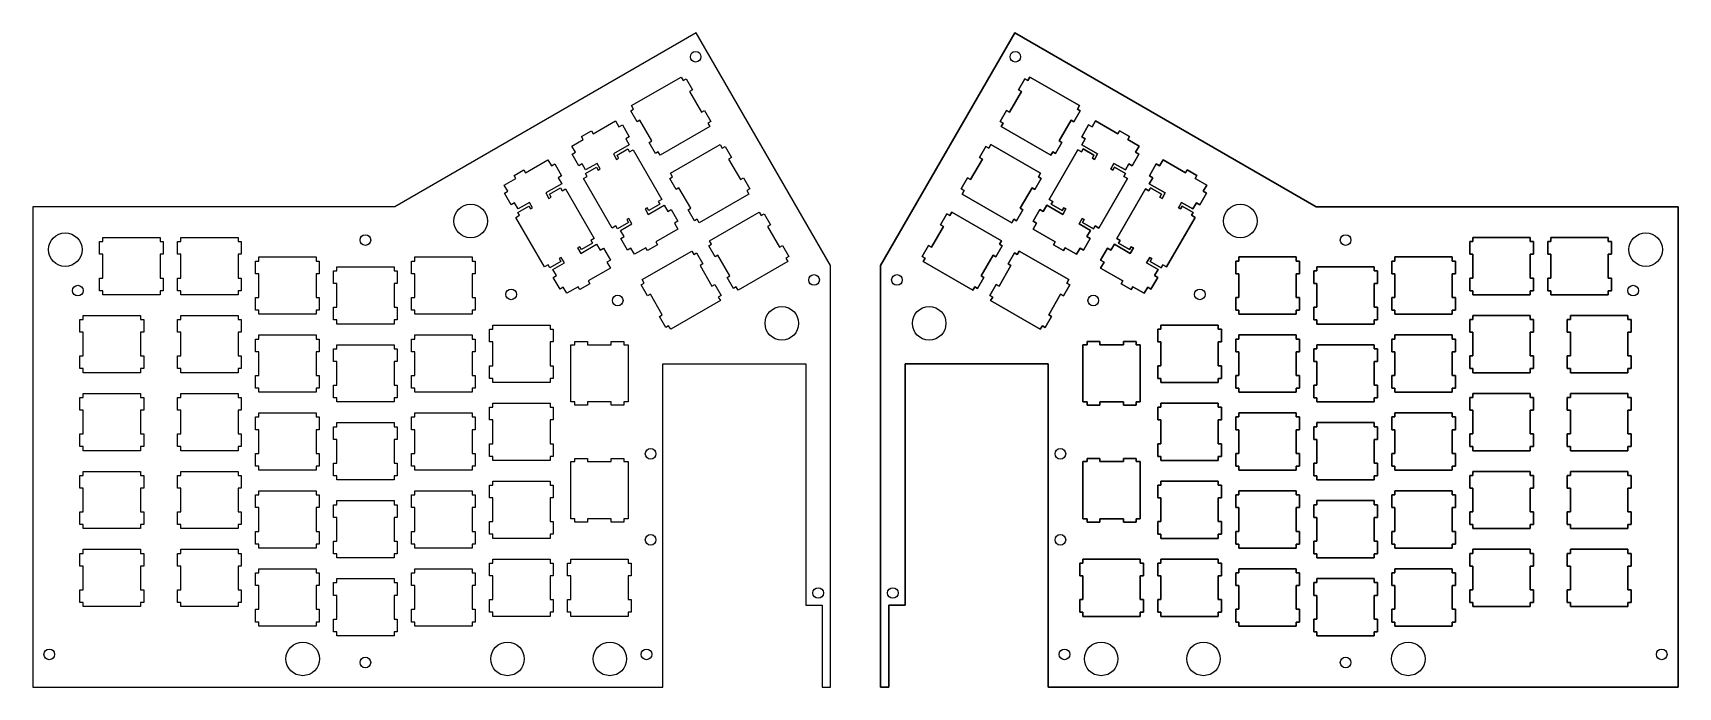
# Model space of a CAD drawing. Header units: millimetres. Extents: x -401 to 1, y -157 to 3.
import ezdxf

# ---------------------------------------------------------------- set-up
doc = ezdxf.new("R2010")
doc.units = ezdxf.units.MM
doc.layers.get('0').update_dxf_attribs({"linetype": 'CONTINUOUS'})

msp = doc.modelspace()

# ---------------------------------------------------------------- linework, layer by layer
for points in [[(-247.03, -77.9065), (-212.1328, -77.9065), (-212.1328, -136.896), (-208.1328, -136.896), (-208.1328, -156.896), (-206.1328, -156.896), (-206.1328, -53.8551), (-238.9409, 2.97), (-312.5021, -39.5012), (-400.9058, -39.5012), (-400.9058, -156.896), (-247.03, -156.896)], [(-191.8672, -156.896), (-191.8672, -136.896), (-187.8672, -136.896), (-187.8672, -77.9065), (-152.97, -77.9065), (-152.97, -156.896), (0.9058, -156.896), (0.9058, -39.5012), (-87.4979, -39.5012), (-161.0591, 2.97), (-193.8672, -53.8551), (-193.8672, -156.896)], [(-152.97, -77.9065), (-187.8672, -77.9065), (-187.8672, -136.896), (-191.8672, -136.896), (-191.8672, -156.896), (-193.8672, -156.896), (-193.8672, -53.8551), (-161.0591, 2.97), (-87.4979, -39.5012), (0.9058, -39.5012), (0.9058, -156.896), (-152.97, -156.896)], [(-254.686, -14.8112), (-242.562, -7.8107), (-242.062, -8.6775), (-241.37, -8.2779), (-239.819, -10.9609), (-240.511, -11.3619), (-237.612, -16.3849), (-236.919, -15.9839), (-235.37, -18.6697), (-236.062, -19.0693), (-235.561, -19.9361), (-247.687, -26.9351), (-248.187, -26.0697), (-248.88, -26.4694), (-250.429, -23.7849), (-249.736, -23.3839), (-252.637, -18.361), (-253.33, -18.762), (-254.88, -16.0776), (-254.187, -15.6779)], [(-157.438, -7.8107), (-145.314, -14.8112), (-145.813, -15.6779), (-145.12, -16.0776), (-146.67, -18.762), (-147.363, -18.361), (-150.264, -23.3839), (-149.571, -23.7849), (-151.12, -26.4694), (-151.813, -26.0697), (-152.313, -26.9351), (-164.439, -19.9361), (-163.938, -19.0693), (-164.63, -18.6697), (-163.081, -15.9839), (-162.388, -16.3849), (-159.489, -11.3619), (-160.181, -10.9609), (-158.63, -8.2779), (-157.938, -8.6775)], [(-145.314, -14.8112), (-157.438, -7.8107), (-157.938, -8.6775), (-158.63, -8.2779), (-160.181, -10.9609), (-159.489, -11.3619), (-162.388, -16.3849), (-163.081, -15.9839), (-164.63, -18.6697), (-163.938, -19.0693), (-164.439, -19.9361), (-152.313, -26.9351), (-151.813, -26.0697), (-151.12, -26.4694), (-149.571, -23.7849), (-150.264, -23.3839), (-147.363, -18.361), (-146.67, -18.762), (-145.12, -16.0776), (-145.813, -15.6779)], [(-264.063, -21.6683), (-258.634, -18.5333), (-257.771, -20.027), (-256.923, -19.5378), (-255.273, -22.3959), (-256.122, -22.8851), (-255.259, -24.3789), (-259.13, -26.614), (-258.367, -27.9356), (-257.847, -27.6365), (-258.248, -26.942), (-255.564, -25.3917), (-255.164, -26.0849), (-254.297, -25.586), (-247.297, -37.7102), (-248.164, -38.209), (-247.764, -38.9019), (-250.447, -40.4523), (-250.848, -39.7591), (-251.368, -40.0597), (-250.604, -41.3798), (-246.733, -39.146), (-245.872, -40.6382), (-245.023, -40.1479), (-243.372, -43.0057), (-244.221, -43.4964), (-243.359, -44.9901), (-248.788, -48.1252), (-248.376, -48.8403), (-250.801, -50.2405), (-251.213, -49.5254), (-254.011, -51.1404), (-254.873, -49.6464), (-255.671, -50.1068), (-257.321, -47.2489), (-256.524, -46.7886), (-257.385, -45.2949), (-254.588, -43.6809), (-255.352, -42.3594), (-255.871, -42.66), (-255.47, -43.3532), (-258.156, -44.9019), (-258.556, -44.2087), (-259.422, -44.7089), (-266.421, -32.5851), (-265.556, -32.0849), (-265.955, -31.3931), (-263.271, -29.8428), (-262.87, -30.536), (-262.35, -30.2355), (-263.114, -28.914), (-265.91, -30.5291), (-266.774, -29.0353), (-267.57, -29.4955), (-269.22, -26.6375), (-268.423, -26.1772), (-269.286, -24.6834), (-266.489, -23.0684), (-266.902, -22.3545), (-264.477, -20.9544)], [(-141.366, -18.5333), (-135.937, -21.6683), (-135.523, -20.9544), (-133.098, -22.3545), (-133.511, -23.0684), (-130.714, -24.6834), (-131.577, -26.1772), (-130.78, -26.6375), (-132.43, -29.4955), (-133.226, -29.0353), (-134.09, -30.5291), (-136.886, -28.914), (-137.65, -30.2355), (-137.13, -30.536), (-136.729, -29.8428), (-134.045, -31.3931), (-134.444, -32.0849), (-133.579, -32.5851), (-140.578, -44.7089), (-141.444, -44.2087), (-141.844, -44.9019), (-144.53, -43.3532), (-144.129, -42.66), (-144.648, -42.3594), (-145.412, -43.6809), (-142.615, -45.2949), (-143.476, -46.7886), (-142.679, -47.2489), (-144.329, -50.1068), (-145.127, -49.6464), (-145.989, -51.1404), (-148.787, -49.5254), (-149.199, -50.2405), (-151.624, -48.8403), (-151.212, -48.1252), (-156.641, -44.9901), (-155.779, -43.4964), (-156.628, -43.0057), (-154.977, -40.1479), (-154.128, -40.6382), (-153.267, -39.146), (-149.396, -41.3798), (-148.632, -40.0597), (-149.152, -39.7591), (-149.553, -40.4523), (-152.236, -38.9019), (-151.836, -38.209), (-152.703, -37.7102), (-145.703, -25.586), (-144.836, -26.0849), (-144.436, -25.3917), (-141.752, -26.942), (-142.153, -27.6365), (-141.633, -27.9356), (-140.87, -26.614), (-144.741, -24.3789), (-143.878, -22.8851), (-144.727, -22.3959), (-143.077, -19.5378), (-142.229, -20.027)], [(-135.937, -21.6683), (-141.366, -18.5333), (-142.229, -20.027), (-143.077, -19.5378), (-144.727, -22.3959), (-143.878, -22.8851), (-144.741, -24.3789), (-140.87, -26.614), (-141.633, -27.9356), (-142.153, -27.6365), (-141.752, -26.942), (-144.436, -25.3917), (-144.836, -26.0849), (-145.703, -25.586), (-152.703, -37.7102), (-151.836, -38.209), (-152.236, -38.9019), (-149.553, -40.4523), (-149.152, -39.7591), (-148.632, -40.0597), (-149.396, -41.3798), (-153.267, -39.146), (-154.128, -40.6382), (-154.977, -40.1479), (-156.628, -43.0057), (-155.779, -43.4964), (-156.641, -44.9901), (-151.212, -48.1252), (-151.624, -48.8403), (-149.199, -50.2405), (-148.787, -49.5254), (-145.989, -51.1404), (-145.127, -49.6464), (-144.329, -50.1068), (-142.679, -47.2489), (-143.476, -46.7886), (-142.615, -45.2949), (-145.412, -43.6809), (-144.648, -42.3594), (-144.129, -42.66), (-144.53, -43.3532), (-141.844, -44.9019), (-141.444, -44.2087), (-140.578, -44.7089), (-133.579, -32.5851), (-134.444, -32.0849), (-134.045, -31.3931), (-136.729, -29.8428), (-137.13, -30.536), (-137.65, -30.2355), (-136.886, -28.914), (-134.09, -30.5291), (-133.226, -29.0353), (-132.43, -29.4955), (-130.78, -26.6375), (-131.577, -26.1772), (-130.714, -24.6834), (-133.511, -23.0684), (-133.098, -22.3545), (-135.523, -20.9544)], [(-280.561, -31.1933), (-275.132, -28.0583), (-274.269, -29.552), (-273.42, -29.0628), (-271.771, -31.9209), (-272.62, -32.4101), (-271.757, -33.9039), (-275.628, -36.1389), (-274.864, -37.4608), (-274.345, -37.1602), (-274.746, -36.467), (-272.06, -34.9167), (-271.661, -35.6097), (-270.795, -35.111), (-263.795, -47.2352), (-264.66, -47.734), (-264.261, -48.4269), (-266.945, -49.9773), (-267.346, -49.2841), (-267.865, -49.5847), (-267.102, -50.9048), (-263.231, -48.671), (-262.37, -50.1632), (-261.521, -49.6729), (-259.87, -52.5307), (-260.719, -53.0214), (-259.856, -54.5151), (-265.287, -57.6502), (-264.875, -58.3653), (-267.299, -59.7655), (-267.711, -59.0504), (-270.508, -60.6654), (-271.371, -59.1714), (-272.168, -59.6318), (-273.817, -56.7739), (-273.022, -56.3136), (-273.885, -54.8199), (-271.086, -53.2059), (-271.849, -51.8844), (-272.369, -52.185), (-271.968, -52.8782), (-274.653, -54.4269), (-275.053, -53.7337), (-275.92, -54.2339), (-282.919, -42.11), (-282.054, -41.6098), (-282.453, -40.918), (-279.769, -39.3679), (-279.368, -40.0611), (-278.848, -39.7605), (-279.612, -38.439), (-282.408, -40.054), (-283.272, -38.5604), (-284.067, -39.0204), (-285.718, -36.1625), (-284.921, -35.7022), (-285.784, -34.2084), (-282.987, -32.5934), (-283.399, -31.8795), (-280.975, -30.4794)], [(-245.161, -31.309), (-233.037, -24.3086), (-232.537, -25.174), (-231.845, -24.7744), (-230.294, -27.4588), (-230.986, -27.8598), (-228.087, -32.8827), (-227.394, -32.4817), (-225.845, -35.1675), (-226.537, -35.5671), (-226.036, -36.4338), (-238.162, -43.4329), (-238.662, -42.5676), (-239.355, -42.9673), (-240.904, -40.283), (-240.211, -39.8819), (-243.112, -34.8589), (-243.805, -35.2599), (-245.355, -32.5741), (-244.662, -32.1744)], [(-166.963, -24.3086), (-154.839, -31.309), (-155.338, -32.1744), (-154.645, -32.5741), (-156.195, -35.2599), (-156.888, -34.8589), (-159.789, -39.8819), (-159.096, -40.283), (-160.645, -42.9673), (-161.338, -42.5676), (-161.838, -43.4329), (-173.964, -36.4338), (-173.463, -35.5671), (-174.155, -35.1675), (-172.606, -32.4817), (-171.913, -32.8827), (-169.014, -27.8598), (-169.706, -27.4588), (-168.155, -24.7744), (-167.463, -25.174)], [(-154.839, -31.309), (-166.963, -24.3086), (-167.463, -25.174), (-168.155, -24.7744), (-169.706, -27.4588), (-169.014, -27.8598), (-171.913, -32.8827), (-172.606, -32.4817), (-174.155, -35.1675), (-173.463, -35.5671), (-173.964, -36.4338), (-161.838, -43.4329), (-161.338, -42.5676), (-160.645, -42.9673), (-159.096, -40.283), (-159.789, -39.8819), (-156.888, -34.8589), (-156.195, -35.2599), (-154.645, -32.5741), (-155.338, -32.1744)], [(-124.868, -28.0583), (-119.439, -31.1933), (-119.025, -30.4794), (-116.601, -31.8795), (-117.013, -32.5934), (-114.216, -34.2084), (-115.079, -35.7022), (-114.282, -36.1625), (-115.933, -39.0204), (-116.728, -38.5604), (-117.592, -40.054), (-120.388, -38.439), (-121.152, -39.7605), (-120.632, -40.0611), (-120.231, -39.3679), (-117.547, -40.918), (-117.946, -41.6098), (-117.081, -42.11), (-124.08, -54.2339), (-124.947, -53.7337), (-125.347, -54.4269), (-128.032, -52.8782), (-127.631, -52.185), (-128.151, -51.8844), (-128.914, -53.2059), (-126.115, -54.8199), (-126.978, -56.3136), (-126.183, -56.7739), (-127.832, -59.6318), (-128.629, -59.1714), (-129.492, -60.6654), (-132.289, -59.0504), (-132.701, -59.7655), (-135.125, -58.3653), (-134.713, -57.6502), (-140.144, -54.5151), (-139.281, -53.0214), (-140.13, -52.5307), (-138.479, -49.6729), (-137.63, -50.1632), (-136.769, -48.671), (-132.898, -50.9048), (-132.135, -49.5847), (-132.654, -49.2841), (-133.055, -49.9773), (-135.739, -48.4269), (-135.34, -47.734), (-136.205, -47.2352), (-129.205, -35.111), (-128.339, -35.6097), (-127.94, -34.9167), (-125.254, -36.467), (-125.655, -37.1602), (-125.136, -37.4608), (-124.372, -36.1389), (-128.243, -33.9039), (-127.38, -32.4101), (-128.229, -31.9209), (-126.58, -29.0628), (-125.731, -29.552)], [(-119.439, -31.1933), (-124.868, -28.0583), (-125.731, -29.552), (-126.58, -29.0628), (-128.229, -31.9209), (-127.38, -32.4101), (-128.243, -33.9039), (-124.372, -36.1389), (-125.136, -37.4608), (-125.655, -37.1602), (-125.254, -36.467), (-127.94, -34.9167), (-128.339, -35.6097), (-129.205, -35.111), (-136.205, -47.2352), (-135.34, -47.734), (-135.739, -48.4269), (-133.055, -49.9773), (-132.654, -49.2841), (-132.135, -49.5847), (-132.898, -50.9048), (-136.769, -48.671), (-137.63, -50.1632), (-138.479, -49.6729), (-140.13, -52.5307), (-139.281, -53.0214), (-140.144, -54.5151), (-134.713, -57.6502), (-135.125, -58.3653), (-132.701, -59.7655), (-132.289, -59.0504), (-129.492, -60.6654), (-128.629, -59.1714), (-127.832, -59.6318), (-126.183, -56.7739), (-126.978, -56.3136), (-126.115, -54.8199), (-128.914, -53.2059), (-128.151, -51.8844), (-127.631, -52.185), (-128.032, -52.8782), (-125.347, -54.4269), (-124.947, -53.7337), (-124.08, -54.2339), (-117.081, -42.11), (-117.946, -41.6098), (-117.547, -40.918), (-120.231, -39.3679), (-120.632, -40.0611), (-121.152, -39.7605), (-120.388, -38.439), (-117.592, -40.054), (-116.728, -38.5604), (-115.933, -39.0204), (-114.282, -36.1625), (-115.079, -35.7022), (-114.216, -34.2084), (-117.013, -32.5934), (-116.601, -31.8795), (-119.025, -30.4794)], [(-235.636, -47.807), (-223.512, -40.8065), (-223.012, -41.6719), (-222.32, -41.2722), (-220.769, -43.9579), (-221.461, -44.3576), (-218.562, -49.3808), (-217.869, -48.9811), (-216.32, -51.6654), (-217.012, -52.0651), (-216.511, -52.9318), (-228.637, -59.9309), (-229.137, -59.0656), (-229.83, -59.4653), (-231.379, -56.7806), (-230.686, -56.3809), (-233.587, -51.3567), (-234.28, -51.7578), (-235.83, -49.0721), (-235.137, -48.6724)], [(-176.488, -40.8065), (-164.364, -47.807), (-164.863, -48.6724), (-164.17, -49.0721), (-165.72, -51.7578), (-166.413, -51.3567), (-169.314, -56.3809), (-168.621, -56.7806), (-170.17, -59.4653), (-170.863, -59.0656), (-171.363, -59.9309), (-183.489, -52.9318), (-182.988, -52.0651), (-183.68, -51.6654), (-182.131, -48.9811), (-181.438, -49.3808), (-178.539, -44.3576), (-179.231, -43.9579), (-177.68, -41.2722), (-176.988, -41.6719)], [(-164.364, -47.807), (-176.488, -40.8065), (-176.988, -41.6719), (-177.68, -41.2722), (-179.231, -43.9579), (-178.539, -44.3576), (-181.438, -49.3808), (-182.131, -48.9811), (-183.68, -51.6654), (-182.988, -52.0651), (-183.489, -52.9318), (-171.363, -59.9309), (-170.863, -59.0656), (-170.17, -59.4653), (-168.621, -56.7806), (-169.314, -56.3809), (-166.413, -51.3567), (-165.72, -51.7578), (-164.17, -49.0721), (-164.863, -48.6724)], [(-383.8563, -48.0261), (-383.8563, -47.027), (-369.8554, -47.027), (-369.8554, -48.0261), (-369.0562, -48.0261), (-369.0562, -51.1267), (-369.8554, -51.1267), (-369.8554, -56.9267), (-369.0562, -56.9267), (-369.0562, -60.0258), (-369.8554, -60.0258), (-369.8554, -61.0263), (-383.8563, -61.0263), (-383.8563, -60.0258), (-384.6569, -60.0258), (-384.6569, -56.9267), (-383.8563, -56.9267), (-383.8563, -51.1267), (-384.6569, -51.1267), (-384.6569, -48.0261)], [(-364.8063, -48.0261), (-364.8063, -47.027), (-350.8069, -47.027), (-350.8069, -48.0261), (-350.0061, -48.0261), (-350.0061, -51.1267), (-350.8069, -51.1267), (-350.8069, -56.9267), (-350.0061, -56.9267), (-350.0061, -60.0258), (-350.8069, -60.0258), (-350.8069, -61.0263), (-364.8063, -61.0263), (-364.8063, -60.0258), (-365.6055, -60.0258), (-365.6055, -56.9267), (-364.8063, -56.9267), (-364.8063, -51.1267), (-365.6055, -51.1267), (-365.6055, -48.0261)], [(-35.1937, -47.027), (-35.1937, -48.0261), (-34.3945, -48.0261), (-34.3945, -51.1267), (-35.1937, -51.1267), (-35.1937, -56.9267), (-34.3945, -56.9267), (-34.3945, -60.0258), (-35.1937, -60.0258), (-35.1937, -61.0263), (-49.1931, -61.0263), (-49.1931, -60.0258), (-49.9939, -60.0258), (-49.9939, -56.9267), (-49.1931, -56.9267), (-49.1931, -51.1267), (-49.9939, -51.1267), (-49.9939, -48.0261), (-49.1931, -48.0261), (-49.1931, -47.027)], [(-35.1937, -48.0261), (-35.1937, -47.027), (-49.1931, -47.027), (-49.1931, -48.0261), (-49.9939, -48.0261), (-49.9939, -51.1267), (-49.1931, -51.1267), (-49.1931, -56.9267), (-49.9939, -56.9267), (-49.9939, -60.0258), (-49.1931, -60.0258), (-49.1931, -61.0263), (-35.1937, -61.0263), (-35.1937, -60.0258), (-34.3945, -60.0258), (-34.3945, -56.9267), (-35.1937, -56.9267), (-35.1937, -51.1267), (-34.3945, -51.1267), (-34.3945, -48.0261)], [(-16.1437, -47.027), (-16.1437, -48.0261), (-15.3431, -48.0261), (-15.3431, -51.1267), (-16.1437, -51.1267), (-16.1437, -56.9267), (-15.3431, -56.9267), (-15.3431, -60.0258), (-16.1437, -60.0258), (-16.1437, -61.0263), (-30.1446, -61.0263), (-30.1446, -60.0258), (-30.9438, -60.0258), (-30.9438, -56.9267), (-30.1446, -56.9267), (-30.1446, -51.1267), (-30.9438, -51.1267), (-30.9438, -48.0261), (-30.1446, -48.0261), (-30.1446, -47.027)], [(-16.1437, -48.0261), (-16.1437, -47.027), (-30.1446, -47.027), (-30.1446, -48.0261), (-30.9438, -48.0261), (-30.9438, -51.1267), (-30.1446, -51.1267), (-30.1446, -56.9267), (-30.9438, -56.9267), (-30.9438, -60.0258), (-30.1446, -60.0258), (-30.1446, -61.0263), (-16.1437, -61.0263), (-16.1437, -60.0258), (-15.3431, -60.0258), (-15.3431, -56.9267), (-16.1437, -56.9267), (-16.1437, -51.1267), (-15.3431, -51.1267), (-15.3431, -48.0261)], [(-345.7548, -52.7886), (-345.7548, -51.7881), (-331.7555, -51.7881), (-331.7555, -52.7886), (-330.9561, -52.7886), (-330.9561, -55.8878), (-331.7555, -55.8878), (-331.7555, -61.6878), (-330.9561, -61.6878), (-330.9561, -64.7883), (-331.7555, -64.7883), (-331.7555, -65.7888), (-345.7548, -65.7888), (-345.7548, -64.7883), (-346.5556, -64.7883), (-346.5556, -61.6878), (-345.7548, -61.6878), (-345.7548, -55.8878), (-346.5556, -55.8878), (-346.5556, -52.7886)], [(-307.6548, -52.7886), (-307.6548, -51.7881), (-293.655, -51.7881), (-293.655, -52.7886), (-292.856, -52.7886), (-292.856, -55.8878), (-293.655, -55.8878), (-293.655, -61.6878), (-292.856, -61.6878), (-292.856, -64.7883), (-293.655, -64.7883), (-293.655, -65.7888), (-307.6548, -65.7888), (-307.6548, -64.7883), (-308.4556, -64.7883), (-308.4556, -61.6878), (-307.6548, -61.6878), (-307.6548, -55.8878), (-308.4556, -55.8878), (-308.4556, -52.7886)], [(-252.135, -57.332), (-240.01, -50.3315), (-239.509, -51.1969), (-238.817, -50.7972), (-237.266, -53.4829), (-237.959, -53.8826), (-235.06, -58.9058), (-234.367, -58.5061), (-232.816, -61.1904), (-233.51, -61.5901), (-233.009, -62.4568), (-245.135, -69.4559), (-245.635, -68.5906), (-246.327, -68.9903), (-247.877, -66.3056), (-247.184, -65.9059), (-250.085, -60.8817), (-250.776, -61.2828), (-252.327, -58.5971), (-251.635, -58.1974)], [(-159.99, -50.3315), (-147.865, -57.332), (-148.365, -58.1974), (-147.673, -58.5971), (-149.224, -61.2828), (-149.915, -60.8817), (-152.816, -65.9059), (-152.123, -66.3056), (-153.673, -68.9903), (-154.365, -68.5906), (-154.865, -69.4559), (-166.991, -62.4568), (-166.49, -61.5901), (-167.184, -61.1904), (-165.633, -58.5061), (-164.94, -58.9058), (-162.041, -53.8826), (-162.734, -53.4829), (-161.183, -50.7972), (-160.491, -51.1969)], [(-147.865, -57.332), (-159.99, -50.3315), (-160.491, -51.1969), (-161.183, -50.7972), (-162.734, -53.4829), (-162.041, -53.8826), (-164.94, -58.9058), (-165.633, -58.5061), (-167.184, -61.1904), (-166.49, -61.5901), (-166.991, -62.4568), (-154.865, -69.4559), (-154.365, -68.5906), (-153.673, -68.9903), (-152.123, -66.3056), (-152.816, -65.9059), (-149.915, -60.8817), (-149.224, -61.2828), (-147.673, -58.5971), (-148.365, -58.1974)], [(-92.3452, -51.7881), (-92.3452, -52.7886), (-91.5444, -52.7886), (-91.5444, -55.8878), (-92.3452, -55.8878), (-92.3452, -61.6878), (-91.5444, -61.6878), (-91.5444, -64.7883), (-92.3452, -64.7883), (-92.3452, -65.7888), (-106.345, -65.7888), (-106.345, -64.7883), (-107.144, -64.7883), (-107.144, -61.6878), (-106.345, -61.6878), (-106.345, -55.8878), (-107.144, -55.8878), (-107.144, -52.7886), (-106.345, -52.7886), (-106.345, -51.7881)], [(-92.3452, -52.7886), (-92.3452, -51.7881), (-106.345, -51.7881), (-106.345, -52.7886), (-107.144, -52.7886), (-107.144, -55.8878), (-106.345, -55.8878), (-106.345, -61.6878), (-107.144, -61.6878), (-107.144, -64.7883), (-106.345, -64.7883), (-106.345, -65.7888), (-92.3452, -65.7888), (-92.3452, -64.7883), (-91.5444, -64.7883), (-91.5444, -61.6878), (-92.3452, -61.6878), (-92.3452, -55.8878), (-91.5444, -55.8878), (-91.5444, -52.7886)], [(-54.2452, -51.7881), (-54.2452, -52.7886), (-53.4444, -52.7886), (-53.4444, -55.8878), (-54.2452, -55.8878), (-54.2452, -61.6878), (-53.4444, -61.6878), (-53.4444, -64.7883), (-54.2452, -64.7883), (-54.2452, -65.7888), (-68.2445, -65.7888), (-68.2445, -64.7883), (-69.0439, -64.7883), (-69.0439, -61.6878), (-68.2445, -61.6878), (-68.2445, -55.8878), (-69.0439, -55.8878), (-69.0439, -52.7886), (-68.2445, -52.7886), (-68.2445, -51.7881)], [(-54.2452, -52.7886), (-54.2452, -51.7881), (-68.2445, -51.7881), (-68.2445, -52.7886), (-69.0439, -52.7886), (-69.0439, -55.8878), (-68.2445, -55.8878), (-68.2445, -61.6878), (-69.0439, -61.6878), (-69.0439, -64.7883), (-68.2445, -64.7883), (-68.2445, -65.7888), (-54.2452, -65.7888), (-54.2452, -64.7883), (-53.4444, -64.7883), (-53.4444, -61.6878), (-54.2452, -61.6878), (-54.2452, -55.8878), (-53.4444, -55.8878), (-53.4444, -52.7886)], [(-326.7048, -55.1699), (-326.7048, -54.1694), (-312.7055, -54.1694), (-312.7055, -55.1699), (-311.9061, -55.1699), (-311.9061, -58.269), (-312.7055, -58.269), (-312.7055, -64.0704), (-311.9061, -64.0704), (-311.9061, -67.1696), (-312.7055, -67.1696), (-312.7055, -68.1687), (-326.7048, -68.1687), (-326.7048, -67.1696), (-327.5056, -67.1696), (-327.5056, -64.0704), (-326.7048, -64.0704), (-326.7048, -58.269), (-327.5056, -58.269), (-327.5056, -55.1699)], [(-73.2952, -54.1694), (-73.2952, -55.1699), (-72.4944, -55.1699), (-72.4944, -58.269), (-73.2952, -58.269), (-73.2952, -64.0704), (-72.4944, -64.0704), (-72.4944, -67.1696), (-73.2952, -67.1696), (-73.2952, -68.1687), (-87.2945, -68.1687), (-87.2945, -67.1696), (-88.0939, -67.1696), (-88.0939, -64.0704), (-87.2945, -64.0704), (-87.2945, -58.269), (-88.0939, -58.269), (-88.0939, -55.1699), (-87.2945, -55.1699), (-87.2945, -54.1694)], [(-73.2952, -55.1699), (-73.2952, -54.1694), (-87.2945, -54.1694), (-87.2945, -55.1699), (-88.0939, -55.1699), (-88.0939, -58.269), (-87.2945, -58.269), (-87.2945, -64.0704), (-88.0939, -64.0704), (-88.0939, -67.1696), (-87.2945, -67.1696), (-87.2945, -68.1687), (-73.2952, -68.1687), (-73.2952, -67.1696), (-72.4944, -67.1696), (-72.4944, -64.0704), (-73.2952, -64.0704), (-73.2952, -58.269), (-72.4944, -58.269), (-72.4944, -55.1699)], [(-388.6202, -67.0761), (-388.6202, -66.077), (-374.6179, -66.077), (-374.6179, -67.0761), (-373.8187, -67.0761), (-373.8187, -70.1767), (-374.6179, -70.1767), (-374.6179, -75.9767), (-373.8187, -75.9767), (-373.8187, -79.0758), (-374.6179, -79.0758), (-374.6179, -80.0763), (-388.6202, -80.0763), (-388.6202, -79.0758), (-389.418, -79.0758), (-389.418, -75.9767), (-388.6202, -75.9767), (-388.6202, -70.1767), (-389.418, -70.1767), (-389.418, -67.0761)], [(-364.8049, -67.0761), (-364.8049, -66.077), (-350.8055, -66.077), (-350.8055, -67.0761), (-350.0061, -67.0761), (-350.0061, -70.1767), (-350.8055, -70.1767), (-350.8055, -75.9767), (-350.0061, -75.9767), (-350.0061, -79.0758), (-350.8055, -79.0758), (-350.8055, -80.0763), (-364.8049, -80.0763), (-364.8049, -79.0758), (-365.6055, -79.0758), (-365.6055, -75.9767), (-364.8049, -75.9767), (-364.8049, -70.1767), (-365.6055, -70.1767), (-365.6055, -67.0761)], [(-35.1951, -66.077), (-35.1951, -67.0761), (-34.3945, -67.0761), (-34.3945, -70.1767), (-35.1951, -70.1767), (-35.1951, -75.9767), (-34.3945, -75.9767), (-34.3945, -79.0758), (-35.1951, -79.0758), (-35.1951, -80.0763), (-49.1945, -80.0763), (-49.1945, -79.0758), (-49.9939, -79.0758), (-49.9939, -75.9767), (-49.1945, -75.9767), (-49.1945, -70.1767), (-49.9939, -70.1767), (-49.9939, -67.0761), (-49.1945, -67.0761), (-49.1945, -66.077)], [(-35.1951, -67.0761), (-35.1951, -66.077), (-49.1945, -66.077), (-49.1945, -67.0761), (-49.9939, -67.0761), (-49.9939, -70.1767), (-49.1945, -70.1767), (-49.1945, -75.9767), (-49.9939, -75.9767), (-49.9939, -79.0758), (-49.1945, -79.0758), (-49.1945, -80.0763), (-35.1951, -80.0763), (-35.1951, -79.0758), (-34.3945, -79.0758), (-34.3945, -75.9767), (-35.1951, -75.9767), (-35.1951, -70.1767), (-34.3945, -70.1767), (-34.3945, -67.0761)], [(-11.3798, -66.077), (-11.3798, -67.0761), (-10.582, -67.0761), (-10.582, -70.1767), (-11.3798, -70.1767), (-11.3798, -75.9767), (-10.582, -75.9767), (-10.582, -79.0758), (-11.3798, -79.0758), (-11.3798, -80.0763), (-25.3821, -80.0763), (-25.3821, -79.0758), (-26.1813, -79.0758), (-26.1813, -75.9767), (-25.3821, -75.9767), (-25.3821, -70.1767), (-26.1813, -70.1767), (-26.1813, -67.0761), (-25.3821, -67.0761), (-25.3821, -66.077)], [(-11.3798, -67.0761), (-11.3798, -66.077), (-25.3821, -66.077), (-25.3821, -67.0761), (-26.1813, -67.0761), (-26.1813, -70.1767), (-25.3821, -70.1767), (-25.3821, -75.9767), (-26.1813, -75.9767), (-26.1813, -79.0758), (-25.3821, -79.0758), (-25.3821, -80.0763), (-11.3798, -80.0763), (-11.3798, -79.0758), (-10.582, -79.0758), (-10.582, -75.9767), (-11.3798, -75.9767), (-11.3798, -70.1767), (-10.582, -70.1767), (-10.582, -67.0761)], [(-345.7548, -71.8386), (-345.7548, -70.8381), (-331.7555, -70.8381), (-331.7555, -71.8386), (-330.9561, -71.8386), (-330.9561, -74.9378), (-331.7555, -74.9378), (-331.7555, -80.7378), (-330.9561, -80.7378), (-330.9561, -83.8383), (-331.7555, -83.8383), (-331.7555, -84.8388), (-345.7548, -84.8388), (-345.7548, -83.8383), (-346.5556, -83.8383), (-346.5556, -80.7378), (-345.7548, -80.7378), (-345.7548, -74.9378), (-346.5556, -74.9378), (-346.5556, -71.8386)], [(-307.6548, -71.8386), (-307.6548, -70.8381), (-293.655, -70.8381), (-293.655, -71.8386), (-292.856, -71.8386), (-292.856, -74.9378), (-293.655, -74.9378), (-293.655, -80.7378), (-292.856, -80.7378), (-292.856, -83.8383), (-293.655, -83.8383), (-293.655, -84.8388), (-307.6548, -84.8388), (-307.6548, -83.8383), (-308.4556, -83.8383), (-308.4556, -80.7378), (-307.6548, -80.7378), (-307.6548, -74.9378), (-308.4556, -74.9378), (-308.4556, -71.8386)], [(-288.605, -69.4574), (-288.605, -68.4569), (-274.605, -68.4569), (-274.605, -69.4574), (-273.806, -69.4574), (-273.806, -72.5579), (-274.605, -72.5579), (-274.605, -78.3579), (-273.806, -78.3579), (-273.806, -81.4571), (-274.605, -81.4571), (-274.605, -82.4576), (-288.605, -82.4576), (-288.605, -81.4571), (-289.406, -81.4571), (-289.406, -78.3579), (-288.605, -78.3579), (-288.605, -72.5579), (-289.406, -72.5579), (-289.406, -69.4574)], [(-111.395, -68.4569), (-111.395, -69.4574), (-110.594, -69.4574), (-110.594, -72.5579), (-111.395, -72.5579), (-111.395, -78.3579), (-110.594, -78.3579), (-110.594, -81.4571), (-111.395, -81.4571), (-111.395, -82.4576), (-125.395, -82.4576), (-125.395, -81.4571), (-126.194, -81.4571), (-126.194, -78.3579), (-125.395, -78.3579), (-125.395, -72.5579), (-126.194, -72.5579), (-126.194, -69.4574), (-125.395, -69.4574), (-125.395, -68.4569)], [(-111.395, -69.4574), (-111.395, -68.4569), (-125.395, -68.4569), (-125.395, -69.4574), (-126.194, -69.4574), (-126.194, -72.5579), (-125.395, -72.5579), (-125.395, -78.3579), (-126.194, -78.3579), (-126.194, -81.4571), (-125.395, -81.4571), (-125.395, -82.4576), (-111.395, -82.4576), (-111.395, -81.4571), (-110.594, -81.4571), (-110.594, -78.3579), (-111.395, -78.3579), (-111.395, -72.5579), (-110.594, -72.5579), (-110.594, -69.4574)], [(-92.3452, -70.8381), (-92.3452, -71.8386), (-91.5444, -71.8386), (-91.5444, -74.9378), (-92.3452, -74.9378), (-92.3452, -80.7378), (-91.5444, -80.7378), (-91.5444, -83.8383), (-92.3452, -83.8383), (-92.3452, -84.8388), (-106.345, -84.8388), (-106.345, -83.8383), (-107.144, -83.8383), (-107.144, -80.7378), (-106.345, -80.7378), (-106.345, -74.9378), (-107.144, -74.9378), (-107.144, -71.8386), (-106.345, -71.8386), (-106.345, -70.8381)], [(-92.3452, -71.8386), (-92.3452, -70.8381), (-106.345, -70.8381), (-106.345, -71.8386), (-107.144, -71.8386), (-107.144, -74.9378), (-106.345, -74.9378), (-106.345, -80.7378), (-107.144, -80.7378), (-107.144, -83.8383), (-106.345, -83.8383), (-106.345, -84.8388), (-92.3452, -84.8388), (-92.3452, -83.8383), (-91.5444, -83.8383), (-91.5444, -80.7378), (-92.3452, -80.7378), (-92.3452, -74.9378), (-91.5444, -74.9378), (-91.5444, -71.8386)], [(-54.2452, -70.8381), (-54.2452, -71.8386), (-53.4444, -71.8386), (-53.4444, -74.9378), (-54.2452, -74.9378), (-54.2452, -80.7378), (-53.4444, -80.7378), (-53.4444, -83.8383), (-54.2452, -83.8383), (-54.2452, -84.8388), (-68.2445, -84.8388), (-68.2445, -83.8383), (-69.0439, -83.8383), (-69.0439, -80.7378), (-68.2445, -80.7378), (-68.2445, -74.9378), (-69.0439, -74.9378), (-69.0439, -71.8386), (-68.2445, -71.8386), (-68.2445, -70.8381)], [(-54.2452, -71.8386), (-54.2452, -70.8381), (-68.2445, -70.8381), (-68.2445, -71.8386), (-69.0439, -71.8386), (-69.0439, -74.9378), (-68.2445, -74.9378), (-68.2445, -80.7378), (-69.0439, -80.7378), (-69.0439, -83.8383), (-68.2445, -83.8383), (-68.2445, -84.8388), (-54.2452, -84.8388), (-54.2452, -83.8383), (-53.4444, -83.8383), (-53.4444, -80.7378), (-54.2452, -80.7378), (-54.2452, -74.9378), (-53.4444, -74.9378), (-53.4444, -71.8386)], [(-326.7048, -74.2199), (-326.7048, -73.2194), (-312.7055, -73.2194), (-312.7055, -74.2199), (-311.9061, -74.2199), (-311.9061, -77.319), (-312.7055, -77.319), (-312.7055, -83.119), (-311.9061, -83.119), (-311.9061, -86.2196), (-312.7055, -86.2196), (-312.7055, -87.2187), (-326.7048, -87.2187), (-326.7048, -86.2196), (-327.5056, -86.2196), (-327.5056, -83.119), (-326.7048, -83.119), (-326.7048, -77.319), (-327.5056, -77.319), (-327.5056, -74.2199)], [(-259.655, -73.2194), (-259.655, -72.42), (-256.556, -72.42), (-256.556, -73.2194), (-255.555, -73.2194), (-255.555, -87.2187), (-256.556, -87.2187), (-256.556, -88.0195), (-259.655, -88.0195), (-259.655, -87.2187), (-265.455, -87.2187), (-265.455, -88.0195), (-268.556, -88.0195), (-268.556, -87.2187), (-269.555, -87.2187), (-269.555, -73.2194), (-268.556, -73.2194), (-268.556, -72.42), (-265.455, -72.42), (-265.455, -73.2194)], [(-140.345, -72.42), (-140.345, -73.2194), (-134.545, -73.2194), (-134.545, -72.42), (-131.444, -72.42), (-131.444, -73.2194), (-130.445, -73.2194), (-130.445, -87.2187), (-131.444, -87.2187), (-131.444, -88.0195), (-134.545, -88.0195), (-134.545, -87.2187), (-140.345, -87.2187), (-140.345, -88.0195), (-143.444, -88.0195), (-143.444, -87.2187), (-144.445, -87.2187), (-144.445, -73.2194), (-143.444, -73.2194), (-143.444, -72.42)], [(-140.345, -73.2194), (-140.345, -72.42), (-143.444, -72.42), (-143.444, -73.2194), (-144.445, -73.2194), (-144.445, -87.2187), (-143.444, -87.2187), (-143.444, -88.0195), (-140.345, -88.0195), (-140.345, -87.2187), (-134.545, -87.2187), (-134.545, -88.0195), (-131.444, -88.0195), (-131.444, -87.2187), (-130.445, -87.2187), (-130.445, -73.2194), (-131.444, -73.2194), (-131.444, -72.42), (-134.545, -72.42), (-134.545, -73.2194)], [(-73.2952, -73.2194), (-73.2952, -74.2199), (-72.4944, -74.2199), (-72.4944, -77.319), (-73.2952, -77.319), (-73.2952, -83.119), (-72.4944, -83.119), (-72.4944, -86.2196), (-73.2952, -86.2196), (-73.2952, -87.2187), (-87.2945, -87.2187), (-87.2945, -86.2196), (-88.0939, -86.2196), (-88.0939, -83.119), (-87.2945, -83.119), (-87.2945, -77.319), (-88.0939, -77.319), (-88.0939, -74.2199), (-87.2945, -74.2199), (-87.2945, -73.2194)], [(-73.2952, -74.2199), (-73.2952, -73.2194), (-87.2945, -73.2194), (-87.2945, -74.2199), (-88.0939, -74.2199), (-88.0939, -77.319), (-87.2945, -77.319), (-87.2945, -83.119), (-88.0939, -83.119), (-88.0939, -86.2196), (-87.2945, -86.2196), (-87.2945, -87.2187), (-73.2952, -87.2187), (-73.2952, -86.2196), (-72.4944, -86.2196), (-72.4944, -83.119), (-73.2952, -83.119), (-73.2952, -77.319), (-72.4944, -77.319), (-72.4944, -74.2199)], [(-388.6202, -86.1261), (-388.6202, -85.127), (-374.6179, -85.127), (-374.6179, -86.1261), (-373.8187, -86.1261), (-373.8187, -89.2267), (-374.6179, -89.2267), (-374.6179, -95.0267), (-373.8187, -95.0267), (-373.8187, -98.1258), (-374.6179, -98.1258), (-374.6179, -99.1263), (-388.6202, -99.1263), (-388.6202, -98.1258), (-389.418, -98.1258), (-389.418, -95.0267), (-388.6202, -95.0267), (-388.6202, -89.2267), (-389.418, -89.2267), (-389.418, -86.1261)], [(-364.8049, -86.1261), (-364.8049, -85.127), (-350.8055, -85.127), (-350.8055, -86.1261), (-350.0061, -86.1261), (-350.0061, -89.2267), (-350.8055, -89.2267), (-350.8055, -95.0267), (-350.0061, -95.0267), (-350.0061, -98.1258), (-350.8055, -98.1258), (-350.8055, -99.1263), (-364.8049, -99.1263), (-364.8049, -98.1258), (-365.6055, -98.1258), (-365.6055, -95.0267), (-364.8049, -95.0267), (-364.8049, -89.2267), (-365.6055, -89.2267), (-365.6055, -86.1261)], [(-288.605, -88.5074), (-288.605, -87.5069), (-274.605, -87.5069), (-274.605, -88.5074), (-273.806, -88.5074), (-273.806, -91.6079), (-274.605, -91.6079), (-274.605, -97.4079), (-273.806, -97.4079), (-273.806, -100.507), (-274.605, -100.507), (-274.605, -101.508), (-288.605, -101.508), (-288.605, -100.507), (-289.406, -100.507), (-289.406, -97.4079), (-288.605, -97.4079), (-288.605, -91.6079), (-289.406, -91.6079), (-289.406, -88.5074)], [(-111.395, -87.5069), (-111.395, -88.5074), (-110.594, -88.5074), (-110.594, -91.6079), (-111.395, -91.6079), (-111.395, -97.4079), (-110.594, -97.4079), (-110.594, -100.507), (-111.395, -100.507), (-111.395, -101.508), (-125.395, -101.508), (-125.395, -100.507), (-126.194, -100.507), (-126.194, -97.4079), (-125.395, -97.4079), (-125.395, -91.6079), (-126.194, -91.6079), (-126.194, -88.5074), (-125.395, -88.5074), (-125.395, -87.5069)], [(-111.395, -88.5074), (-111.395, -87.5069), (-125.395, -87.5069), (-125.395, -88.5074), (-126.194, -88.5074), (-126.194, -91.6079), (-125.395, -91.6079), (-125.395, -97.4079), (-126.194, -97.4079), (-126.194, -100.507), (-125.395, -100.507), (-125.395, -101.508), (-111.395, -101.508), (-111.395, -100.507), (-110.594, -100.507), (-110.594, -97.4079), (-111.395, -97.4079), (-111.395, -91.6079), (-110.594, -91.6079), (-110.594, -88.5074)], [(-35.1951, -85.127), (-35.1951, -86.1261), (-34.3945, -86.1261), (-34.3945, -89.2267), (-35.1951, -89.2267), (-35.1951, -95.0267), (-34.3945, -95.0267), (-34.3945, -98.1258), (-35.1951, -98.1258), (-35.1951, -99.1263), (-49.1945, -99.1263), (-49.1945, -98.1258), (-49.9939, -98.1258), (-49.9939, -95.0267), (-49.1945, -95.0267), (-49.1945, -89.2267), (-49.9939, -89.2267), (-49.9939, -86.1261), (-49.1945, -86.1261), (-49.1945, -85.127)], [(-35.1951, -86.1261), (-35.1951, -85.127), (-49.1945, -85.127), (-49.1945, -86.1261), (-49.9939, -86.1261), (-49.9939, -89.2267), (-49.1945, -89.2267), (-49.1945, -95.0267), (-49.9939, -95.0267), (-49.9939, -98.1258), (-49.1945, -98.1258), (-49.1945, -99.1263), (-35.1951, -99.1263), (-35.1951, -98.1258), (-34.3945, -98.1258), (-34.3945, -95.0267), (-35.1951, -95.0267), (-35.1951, -89.2267), (-34.3945, -89.2267), (-34.3945, -86.1261)], [(-11.3798, -85.127), (-11.3798, -86.1261), (-10.582, -86.1261), (-10.582, -89.2267), (-11.3798, -89.2267), (-11.3798, -95.0267), (-10.582, -95.0267), (-10.582, -98.1258), (-11.3798, -98.1258), (-11.3798, -99.1263), (-25.3821, -99.1263), (-25.3821, -98.1258), (-26.1813, -98.1258), (-26.1813, -95.0267), (-25.3821, -95.0267), (-25.3821, -89.2267), (-26.1813, -89.2267), (-26.1813, -86.1261), (-25.3821, -86.1261), (-25.3821, -85.127)], [(-11.3798, -86.1261), (-11.3798, -85.127), (-25.3821, -85.127), (-25.3821, -86.1261), (-26.1813, -86.1261), (-26.1813, -89.2267), (-25.3821, -89.2267), (-25.3821, -95.0267), (-26.1813, -95.0267), (-26.1813, -98.1258), (-25.3821, -98.1258), (-25.3821, -99.1263), (-11.3798, -99.1263), (-11.3798, -98.1258), (-10.582, -98.1258), (-10.582, -95.0267), (-11.3798, -95.0267), (-11.3798, -89.2267), (-10.582, -89.2267), (-10.582, -86.1261)], [(-345.7548, -90.8886), (-345.7548, -89.8881), (-331.7555, -89.8881), (-331.7555, -90.8886), (-330.9561, -90.8886), (-330.9561, -93.9878), (-331.7555, -93.9878), (-331.7555, -99.7878), (-330.9561, -99.7878), (-330.9561, -102.888), (-331.7555, -102.888), (-331.7555, -103.889), (-345.7548, -103.889), (-345.7548, -102.888), (-346.5556, -102.888), (-346.5556, -99.7878), (-345.7548, -99.7878), (-345.7548, -93.9878), (-346.5556, -93.9878), (-346.5556, -90.8886)], [(-326.7048, -93.2699), (-326.7048, -92.2694), (-312.7055, -92.2694), (-312.7055, -93.2699), (-311.9061, -93.2699), (-311.9061, -96.369), (-312.7055, -96.369), (-312.7055, -102.169), (-311.9061, -102.169), (-311.9061, -105.27), (-312.7055, -105.27), (-312.7055, -106.269), (-326.7048, -106.269), (-326.7048, -105.27), (-327.5056, -105.27), (-327.5056, -102.169), (-326.7048, -102.169), (-326.7048, -96.369), (-327.5056, -96.369), (-327.5056, -93.2699)], [(-307.6548, -90.8886), (-307.6548, -89.8881), (-293.655, -89.8881), (-293.655, -90.8886), (-292.856, -90.8886), (-292.856, -93.9878), (-293.655, -93.9878), (-293.655, -99.7878), (-292.856, -99.7878), (-292.856, -102.888), (-293.655, -102.888), (-293.655, -103.889), (-307.6548, -103.889), (-307.6548, -102.888), (-308.4556, -102.888), (-308.4556, -99.7878), (-307.6548, -99.7878), (-307.6548, -93.9878), (-308.4556, -93.9878), (-308.4556, -90.8886)], [(-92.3452, -89.8881), (-92.3452, -90.8886), (-91.5444, -90.8886), (-91.5444, -93.9878), (-92.3452, -93.9878), (-92.3452, -99.7878), (-91.5444, -99.7878), (-91.5444, -102.888), (-92.3452, -102.888), (-92.3452, -103.889), (-106.345, -103.889), (-106.345, -102.888), (-107.144, -102.888), (-107.144, -99.7878), (-106.345, -99.7878), (-106.345, -93.9878), (-107.144, -93.9878), (-107.144, -90.8886), (-106.345, -90.8886), (-106.345, -89.8881)], [(-92.3452, -90.8886), (-92.3452, -89.8881), (-106.345, -89.8881), (-106.345, -90.8886), (-107.144, -90.8886), (-107.144, -93.9878), (-106.345, -93.9878), (-106.345, -99.7878), (-107.144, -99.7878), (-107.144, -102.888), (-106.345, -102.888), (-106.345, -103.889), (-92.3452, -103.889), (-92.3452, -102.888), (-91.5444, -102.888), (-91.5444, -99.7878), (-92.3452, -99.7878), (-92.3452, -93.9878), (-91.5444, -93.9878), (-91.5444, -90.8886)], [(-73.2952, -92.2694), (-73.2952, -93.2699), (-72.4944, -93.2699), (-72.4944, -96.369), (-73.2952, -96.369), (-73.2952, -102.169), (-72.4944, -102.169), (-72.4944, -105.27), (-73.2952, -105.27), (-73.2952, -106.269), (-87.2945, -106.269), (-87.2945, -105.27), (-88.0939, -105.27), (-88.0939, -102.169), (-87.2945, -102.169), (-87.2945, -96.369), (-88.0939, -96.369), (-88.0939, -93.2699), (-87.2945, -93.2699), (-87.2945, -92.2694)], [(-73.2952, -93.2699), (-73.2952, -92.2694), (-87.2945, -92.2694), (-87.2945, -93.2699), (-88.0939, -93.2699), (-88.0939, -96.369), (-87.2945, -96.369), (-87.2945, -102.169), (-88.0939, -102.169), (-88.0939, -105.27), (-87.2945, -105.27), (-87.2945, -106.269), (-73.2952, -106.269), (-73.2952, -105.27), (-72.4944, -105.27), (-72.4944, -102.169), (-73.2952, -102.169), (-73.2952, -96.369), (-72.4944, -96.369), (-72.4944, -93.2699)], [(-54.2452, -89.8881), (-54.2452, -90.8886), (-53.4444, -90.8886), (-53.4444, -93.9878), (-54.2452, -93.9878), (-54.2452, -99.7878), (-53.4444, -99.7878), (-53.4444, -102.888), (-54.2452, -102.888), (-54.2452, -103.889), (-68.2445, -103.889), (-68.2445, -102.888), (-69.0439, -102.888), (-69.0439, -99.7878), (-68.2445, -99.7878), (-68.2445, -93.9878), (-69.0439, -93.9878), (-69.0439, -90.8886), (-68.2445, -90.8886), (-68.2445, -89.8881)], [(-54.2452, -90.8886), (-54.2452, -89.8881), (-68.2445, -89.8881), (-68.2445, -90.8886), (-69.0439, -90.8886), (-69.0439, -93.9878), (-68.2445, -93.9878), (-68.2445, -99.7878), (-69.0439, -99.7878), (-69.0439, -102.888), (-68.2445, -102.888), (-68.2445, -103.889), (-54.2452, -103.889), (-54.2452, -102.888), (-53.4444, -102.888), (-53.4444, -99.7878), (-54.2452, -99.7878), (-54.2452, -93.9878), (-53.4444, -93.9878), (-53.4444, -90.8886)], [(-388.6202, -105.176), (-388.6202, -104.177), (-374.6179, -104.177), (-374.6179, -105.176), (-373.8187, -105.176), (-373.8187, -108.277), (-374.6179, -108.277), (-374.6179, -114.077), (-373.8187, -114.077), (-373.8187, -117.176), (-374.6179, -117.176), (-374.6179, -118.176), (-388.6202, -118.176), (-388.6202, -117.176), (-389.418, -117.176), (-389.418, -114.077), (-388.6202, -114.077), (-388.6202, -108.277), (-389.418, -108.277), (-389.418, -105.176)], [(-364.8049, -105.176), (-364.8049, -104.177), (-350.8055, -104.177), (-350.8055, -105.176), (-350.0061, -105.176), (-350.0061, -108.277), (-350.8055, -108.277), (-350.8055, -114.077), (-350.0061, -114.077), (-350.0061, -117.176), (-350.8055, -117.176), (-350.8055, -118.176), (-364.8049, -118.176), (-364.8049, -117.176), (-365.6055, -117.176), (-365.6055, -114.077), (-364.8049, -114.077), (-364.8049, -108.277), (-365.6055, -108.277), (-365.6055, -105.176)], [(-259.655, -101.794), (-259.655, -100.995), (-256.556, -100.995), (-256.556, -101.794), (-255.555, -101.794), (-255.555, -115.794), (-256.556, -115.794), (-256.556, -116.594), (-259.655, -116.594), (-259.655, -115.794), (-265.455, -115.794), (-265.455, -116.594), (-268.556, -116.594), (-268.556, -115.794), (-269.555, -115.794), (-269.555, -101.794), (-268.556, -101.794), (-268.556, -100.995), (-265.455, -100.995), (-265.455, -101.794)], [(-140.345, -100.995), (-140.345, -101.794), (-134.545, -101.794), (-134.545, -100.995), (-131.444, -100.995), (-131.444, -101.794), (-130.445, -101.794), (-130.445, -115.794), (-131.444, -115.794), (-131.444, -116.594), (-134.545, -116.594), (-134.545, -115.794), (-140.345, -115.794), (-140.345, -116.594), (-143.444, -116.594), (-143.444, -115.794), (-144.445, -115.794), (-144.445, -101.794), (-143.444, -101.794), (-143.444, -100.995)], [(-140.345, -101.794), (-140.345, -100.995), (-143.444, -100.995), (-143.444, -101.794), (-144.445, -101.794), (-144.445, -115.794), (-143.444, -115.794), (-143.444, -116.594), (-140.345, -116.594), (-140.345, -115.794), (-134.545, -115.794), (-134.545, -116.594), (-131.444, -116.594), (-131.444, -115.794), (-130.445, -115.794), (-130.445, -101.794), (-131.444, -101.794), (-131.444, -100.995), (-134.545, -100.995), (-134.545, -101.794)], [(-35.1951, -104.177), (-35.1951, -105.176), (-34.3945, -105.176), (-34.3945, -108.277), (-35.1951, -108.277), (-35.1951, -114.077), (-34.3945, -114.077), (-34.3945, -117.176), (-35.1951, -117.176), (-35.1951, -118.176), (-49.1945, -118.176), (-49.1945, -117.176), (-49.9939, -117.176), (-49.9939, -114.077), (-49.1945, -114.077), (-49.1945, -108.277), (-49.9939, -108.277), (-49.9939, -105.176), (-49.1945, -105.176), (-49.1945, -104.177)], [(-35.1951, -105.176), (-35.1951, -104.177), (-49.1945, -104.177), (-49.1945, -105.176), (-49.9939, -105.176), (-49.9939, -108.277), (-49.1945, -108.277), (-49.1945, -114.077), (-49.9939, -114.077), (-49.9939, -117.176), (-49.1945, -117.176), (-49.1945, -118.176), (-35.1951, -118.176), (-35.1951, -117.176), (-34.3945, -117.176), (-34.3945, -114.077), (-35.1951, -114.077), (-35.1951, -108.277), (-34.3945, -108.277), (-34.3945, -105.176)], [(-11.3798, -104.177), (-11.3798, -105.176), (-10.582, -105.176), (-10.582, -108.277), (-11.3798, -108.277), (-11.3798, -114.077), (-10.582, -114.077), (-10.582, -117.176), (-11.3798, -117.176), (-11.3798, -118.176), (-25.3821, -118.176), (-25.3821, -117.176), (-26.1813, -117.176), (-26.1813, -114.077), (-25.3821, -114.077), (-25.3821, -108.277), (-26.1813, -108.277), (-26.1813, -105.176), (-25.3821, -105.176), (-25.3821, -104.177)], [(-11.3798, -105.176), (-11.3798, -104.177), (-25.3821, -104.177), (-25.3821, -105.176), (-26.1813, -105.176), (-26.1813, -108.277), (-25.3821, -108.277), (-25.3821, -114.077), (-26.1813, -114.077), (-26.1813, -117.176), (-25.3821, -117.176), (-25.3821, -118.176), (-11.3798, -118.176), (-11.3798, -117.176), (-10.582, -117.176), (-10.582, -114.077), (-11.3798, -114.077), (-11.3798, -108.277), (-10.582, -108.277), (-10.582, -105.176)], [(-288.605, -107.557), (-288.605, -106.557), (-274.605, -106.557), (-274.605, -107.557), (-273.806, -107.557), (-273.806, -110.658), (-274.605, -110.658), (-274.605, -116.458), (-273.806, -116.458), (-273.806, -119.557), (-274.605, -119.557), (-274.605, -120.558), (-288.605, -120.558), (-288.605, -119.557), (-289.406, -119.557), (-289.406, -116.458), (-288.605, -116.458), (-288.605, -110.658), (-289.406, -110.658), (-289.406, -107.557)], [(-111.395, -106.557), (-111.395, -107.557), (-110.594, -107.557), (-110.594, -110.658), (-111.395, -110.658), (-111.395, -116.458), (-110.594, -116.458), (-110.594, -119.557), (-111.395, -119.557), (-111.395, -120.558), (-125.395, -120.558), (-125.395, -119.557), (-126.194, -119.557), (-126.194, -116.458), (-125.395, -116.458), (-125.395, -110.658), (-126.194, -110.658), (-126.194, -107.557), (-125.395, -107.557), (-125.395, -106.557)], [(-111.395, -107.557), (-111.395, -106.557), (-125.395, -106.557), (-125.395, -107.557), (-126.194, -107.557), (-126.194, -110.658), (-125.395, -110.658), (-125.395, -116.458), (-126.194, -116.458), (-126.194, -119.557), (-125.395, -119.557), (-125.395, -120.558), (-111.395, -120.558), (-111.395, -119.557), (-110.594, -119.557), (-110.594, -116.458), (-111.395, -116.458), (-111.395, -110.658), (-110.594, -110.658), (-110.594, -107.557)], [(-345.7548, -109.939), (-345.7548, -108.938), (-331.7555, -108.938), (-331.7555, -109.939), (-330.9561, -109.939), (-330.9561, -113.038), (-331.7555, -113.038), (-331.7555, -118.838), (-330.9561, -118.838), (-330.9561, -121.938), (-331.7555, -121.938), (-331.7555, -122.939), (-345.7548, -122.939), (-345.7548, -121.938), (-346.5556, -121.938), (-346.5556, -118.838), (-345.7548, -118.838), (-345.7548, -113.038), (-346.5556, -113.038), (-346.5556, -109.939)], [(-326.7048, -112.32), (-326.7048, -111.319), (-312.7055, -111.319), (-312.7055, -112.32), (-311.9061, -112.32), (-311.9061, -115.419), (-312.7055, -115.419), (-312.7055, -121.219), (-311.9061, -121.219), (-311.9061, -124.32), (-312.7055, -124.32), (-312.7055, -125.319), (-326.7048, -125.319), (-326.7048, -124.32), (-327.5056, -124.32), (-327.5056, -121.219), (-326.7048, -121.219), (-326.7048, -115.419), (-327.5056, -115.419), (-327.5056, -112.32)], [(-307.6548, -109.939), (-307.6548, -108.938), (-293.655, -108.938), (-293.655, -109.939), (-292.856, -109.939), (-292.856, -113.038), (-293.655, -113.038), (-293.655, -118.838), (-292.856, -118.838), (-292.856, -121.938), (-293.655, -121.938), (-293.655, -122.939), (-307.6548, -122.939), (-307.6548, -121.938), (-308.4556, -121.938), (-308.4556, -118.838), (-307.6548, -118.838), (-307.6548, -113.038), (-308.4556, -113.038), (-308.4556, -109.939)], [(-92.3452, -108.938), (-92.3452, -109.939), (-91.5444, -109.939), (-91.5444, -113.038), (-92.3452, -113.038), (-92.3452, -118.838), (-91.5444, -118.838), (-91.5444, -121.938), (-92.3452, -121.938), (-92.3452, -122.939), (-106.345, -122.939), (-106.345, -121.938), (-107.144, -121.938), (-107.144, -118.838), (-106.345, -118.838), (-106.345, -113.038), (-107.144, -113.038), (-107.144, -109.939), (-106.345, -109.939), (-106.345, -108.938)], [(-92.3452, -109.939), (-92.3452, -108.938), (-106.345, -108.938), (-106.345, -109.939), (-107.144, -109.939), (-107.144, -113.038), (-106.345, -113.038), (-106.345, -118.838), (-107.144, -118.838), (-107.144, -121.938), (-106.345, -121.938), (-106.345, -122.939), (-92.3452, -122.939), (-92.3452, -121.938), (-91.5444, -121.938), (-91.5444, -118.838), (-92.3452, -118.838), (-92.3452, -113.038), (-91.5444, -113.038), (-91.5444, -109.939)], [(-73.2952, -111.319), (-73.2952, -112.32), (-72.4944, -112.32), (-72.4944, -115.419), (-73.2952, -115.419), (-73.2952, -121.219), (-72.4944, -121.219), (-72.4944, -124.32), (-73.2952, -124.32), (-73.2952, -125.319), (-87.2945, -125.319), (-87.2945, -124.32), (-88.0939, -124.32), (-88.0939, -121.219), (-87.2945, -121.219), (-87.2945, -115.419), (-88.0939, -115.419), (-88.0939, -112.32), (-87.2945, -112.32), (-87.2945, -111.319)], [(-73.2952, -112.32), (-73.2952, -111.319), (-87.2945, -111.319), (-87.2945, -112.32), (-88.0939, -112.32), (-88.0939, -115.419), (-87.2945, -115.419), (-87.2945, -121.219), (-88.0939, -121.219), (-88.0939, -124.32), (-87.2945, -124.32), (-87.2945, -125.319), (-73.2952, -125.319), (-73.2952, -124.32), (-72.4944, -124.32), (-72.4944, -121.219), (-73.2952, -121.219), (-73.2952, -115.419), (-72.4944, -115.419), (-72.4944, -112.32)], [(-54.2452, -108.938), (-54.2452, -109.939), (-53.4444, -109.939), (-53.4444, -113.038), (-54.2452, -113.038), (-54.2452, -118.838), (-53.4444, -118.838), (-53.4444, -121.938), (-54.2452, -121.938), (-54.2452, -122.939), (-68.2445, -122.939), (-68.2445, -121.938), (-69.0439, -121.938), (-69.0439, -118.838), (-68.2445, -118.838), (-68.2445, -113.038), (-69.0439, -113.038), (-69.0439, -109.939), (-68.2445, -109.939), (-68.2445, -108.938)], [(-54.2452, -109.939), (-54.2452, -108.938), (-68.2445, -108.938), (-68.2445, -109.939), (-69.0439, -109.939), (-69.0439, -113.038), (-68.2445, -113.038), (-68.2445, -118.838), (-69.0439, -118.838), (-69.0439, -121.938), (-68.2445, -121.938), (-68.2445, -122.939), (-54.2452, -122.939), (-54.2452, -121.938), (-53.4444, -121.938), (-53.4444, -118.838), (-54.2452, -118.838), (-54.2452, -113.038), (-53.4444, -113.038), (-53.4444, -109.939)], [(-388.6202, -124.226), (-388.6202, -123.227), (-374.6179, -123.227), (-374.6179, -124.226), (-373.8187, -124.226), (-373.8187, -127.327), (-374.6179, -127.327), (-374.6179, -133.127), (-373.8187, -133.127), (-373.8187, -136.226), (-374.6179, -136.226), (-374.6179, -137.226), (-388.6202, -137.226), (-388.6202, -136.226), (-389.418, -136.226), (-389.418, -133.127), (-388.6202, -133.127), (-388.6202, -127.327), (-389.418, -127.327), (-389.418, -124.226)], [(-364.8049, -124.226), (-364.8049, -123.227), (-350.8055, -123.227), (-350.8055, -124.226), (-350.0061, -124.226), (-350.0061, -127.327), (-350.8055, -127.327), (-350.8055, -133.127), (-350.0061, -133.127), (-350.0061, -136.226), (-350.8055, -136.226), (-350.8055, -137.226), (-364.8049, -137.226), (-364.8049, -136.226), (-365.6055, -136.226), (-365.6055, -133.127), (-364.8049, -133.127), (-364.8049, -127.327), (-365.6055, -127.327), (-365.6055, -124.226)], [(-35.1951, -123.227), (-35.1951, -124.226), (-34.3945, -124.226), (-34.3945, -127.327), (-35.1951, -127.327), (-35.1951, -133.127), (-34.3945, -133.127), (-34.3945, -136.226), (-35.1951, -136.226), (-35.1951, -137.226), (-49.1945, -137.226), (-49.1945, -136.226), (-49.9939, -136.226), (-49.9939, -133.127), (-49.1945, -133.127), (-49.1945, -127.327), (-49.9939, -127.327), (-49.9939, -124.226), (-49.1945, -124.226), (-49.1945, -123.227)], [(-35.1951, -124.226), (-35.1951, -123.227), (-49.1945, -123.227), (-49.1945, -124.226), (-49.9939, -124.226), (-49.9939, -127.327), (-49.1945, -127.327), (-49.1945, -133.127), (-49.9939, -133.127), (-49.9939, -136.226), (-49.1945, -136.226), (-49.1945, -137.226), (-35.1951, -137.226), (-35.1951, -136.226), (-34.3945, -136.226), (-34.3945, -133.127), (-35.1951, -133.127), (-35.1951, -127.327), (-34.3945, -127.327), (-34.3945, -124.226)], [(-11.3798, -123.227), (-11.3798, -124.226), (-10.582, -124.226), (-10.582, -127.327), (-11.3798, -127.327), (-11.3798, -133.127), (-10.582, -133.127), (-10.582, -136.226), (-11.3798, -136.226), (-11.3798, -137.226), (-25.3821, -137.226), (-25.3821, -136.226), (-26.1813, -136.226), (-26.1813, -133.127), (-25.3821, -133.127), (-25.3821, -127.327), (-26.1813, -127.327), (-26.1813, -124.226), (-25.3821, -124.226), (-25.3821, -123.227)], [(-11.3798, -124.226), (-11.3798, -123.227), (-25.3821, -123.227), (-25.3821, -124.226), (-26.1813, -124.226), (-26.1813, -127.327), (-25.3821, -127.327), (-25.3821, -133.127), (-26.1813, -133.127), (-26.1813, -136.226), (-25.3821, -136.226), (-25.3821, -137.226), (-11.3798, -137.226), (-11.3798, -136.226), (-10.582, -136.226), (-10.582, -133.127), (-11.3798, -133.127), (-11.3798, -127.327), (-10.582, -127.327), (-10.582, -124.226)], [(-345.7548, -128.989), (-345.7548, -127.988), (-331.7555, -127.988), (-331.7555, -128.989), (-330.9561, -128.989), (-330.9561, -132.088), (-331.7555, -132.088), (-331.7555, -137.888), (-330.9561, -137.888), (-330.9561, -140.988), (-331.7555, -140.988), (-331.7555, -141.989), (-345.7548, -141.989), (-345.7548, -140.988), (-346.5556, -140.988), (-346.5556, -137.888), (-345.7548, -137.888), (-345.7548, -132.088), (-346.5556, -132.088), (-346.5556, -128.989)], [(-307.6548, -128.989), (-307.6548, -127.988), (-293.655, -127.988), (-293.655, -128.989), (-292.856, -128.989), (-292.856, -132.088), (-293.655, -132.088), (-293.655, -137.888), (-292.856, -137.888), (-292.856, -140.988), (-293.655, -140.988), (-293.655, -141.989), (-307.6548, -141.989), (-307.6548, -140.988), (-308.4556, -140.988), (-308.4556, -137.888), (-307.6548, -137.888), (-307.6548, -132.088), (-308.4556, -132.088), (-308.4556, -128.989)], [(-288.605, -126.607), (-288.605, -125.607), (-274.605, -125.607), (-274.605, -126.607), (-273.806, -126.607), (-273.806, -129.708), (-274.605, -129.708), (-274.605, -135.508), (-273.806, -135.508), (-273.806, -138.607), (-274.605, -138.607), (-274.605, -139.609), (-288.605, -139.609), (-288.605, -138.607), (-289.406, -138.607), (-289.406, -135.508), (-288.605, -135.508), (-288.605, -129.708), (-289.406, -129.708), (-289.406, -126.607)], [(-269.555, -126.607), (-269.555, -125.607), (-255.555, -125.607), (-255.555, -126.607), (-254.756, -126.607), (-254.756, -129.708), (-255.555, -129.708), (-255.555, -135.508), (-254.756, -135.508), (-254.756, -138.607), (-255.555, -138.607), (-255.555, -139.609), (-269.555, -139.609), (-269.555, -138.607), (-270.356, -138.607), (-270.356, -135.508), (-269.555, -135.508), (-269.555, -129.708), (-270.356, -129.708), (-270.356, -126.607)], [(-130.445, -125.607), (-130.445, -126.607), (-129.644, -126.607), (-129.644, -129.708), (-130.445, -129.708), (-130.445, -135.508), (-129.644, -135.508), (-129.644, -138.607), (-130.445, -138.607), (-130.445, -139.609), (-144.445, -139.609), (-144.445, -138.607), (-145.244, -138.607), (-145.244, -135.508), (-144.445, -135.508), (-144.445, -129.708), (-145.244, -129.708), (-145.244, -126.607), (-144.445, -126.607), (-144.445, -125.607)], [(-130.445, -126.607), (-130.445, -125.607), (-144.445, -125.607), (-144.445, -126.607), (-145.244, -126.607), (-145.244, -129.708), (-144.445, -129.708), (-144.445, -135.508), (-145.244, -135.508), (-145.244, -138.607), (-144.445, -138.607), (-144.445, -139.609), (-130.445, -139.609), (-130.445, -138.607), (-129.644, -138.607), (-129.644, -135.508), (-130.445, -135.508), (-130.445, -129.708), (-129.644, -129.708), (-129.644, -126.607)], [(-111.395, -125.607), (-111.395, -126.607), (-110.594, -126.607), (-110.594, -129.708), (-111.395, -129.708), (-111.395, -135.508), (-110.594, -135.508), (-110.594, -138.607), (-111.395, -138.607), (-111.395, -139.609), (-125.395, -139.609), (-125.395, -138.607), (-126.194, -138.607), (-126.194, -135.508), (-125.395, -135.508), (-125.395, -129.708), (-126.194, -129.708), (-126.194, -126.607), (-125.395, -126.607), (-125.395, -125.607)], [(-111.395, -126.607), (-111.395, -125.607), (-125.395, -125.607), (-125.395, -126.607), (-126.194, -126.607), (-126.194, -129.708), (-125.395, -129.708), (-125.395, -135.508), (-126.194, -135.508), (-126.194, -138.607), (-125.395, -138.607), (-125.395, -139.609), (-111.395, -139.609), (-111.395, -138.607), (-110.594, -138.607), (-110.594, -135.508), (-111.395, -135.508), (-111.395, -129.708), (-110.594, -129.708), (-110.594, -126.607)], [(-92.3452, -127.988), (-92.3452, -128.989), (-91.5444, -128.989), (-91.5444, -132.088), (-92.3452, -132.088), (-92.3452, -137.888), (-91.5444, -137.888), (-91.5444, -140.988), (-92.3452, -140.988), (-92.3452, -141.989), (-106.345, -141.989), (-106.345, -140.988), (-107.144, -140.988), (-107.144, -137.888), (-106.345, -137.888), (-106.345, -132.088), (-107.144, -132.088), (-107.144, -128.989), (-106.345, -128.989), (-106.345, -127.988)], [(-92.3452, -128.989), (-92.3452, -127.988), (-106.345, -127.988), (-106.345, -128.989), (-107.144, -128.989), (-107.144, -132.088), (-106.345, -132.088), (-106.345, -137.888), (-107.144, -137.888), (-107.144, -140.988), (-106.345, -140.988), (-106.345, -141.989), (-92.3452, -141.989), (-92.3452, -140.988), (-91.5444, -140.988), (-91.5444, -137.888), (-92.3452, -137.888), (-92.3452, -132.088), (-91.5444, -132.088), (-91.5444, -128.989)], [(-54.2452, -127.988), (-54.2452, -128.989), (-53.4444, -128.989), (-53.4444, -132.088), (-54.2452, -132.088), (-54.2452, -137.888), (-53.4444, -137.888), (-53.4444, -140.988), (-54.2452, -140.988), (-54.2452, -141.989), (-68.2445, -141.989), (-68.2445, -140.988), (-69.0439, -140.988), (-69.0439, -137.888), (-68.2445, -137.888), (-68.2445, -132.088), (-69.0439, -132.088), (-69.0439, -128.989), (-68.2445, -128.989), (-68.2445, -127.988)], [(-54.2452, -128.989), (-54.2452, -127.988), (-68.2445, -127.988), (-68.2445, -128.989), (-69.0439, -128.989), (-69.0439, -132.088), (-68.2445, -132.088), (-68.2445, -137.888), (-69.0439, -137.888), (-69.0439, -140.988), (-68.2445, -140.988), (-68.2445, -141.989), (-54.2452, -141.989), (-54.2452, -140.988), (-53.4444, -140.988), (-53.4444, -137.888), (-54.2452, -137.888), (-54.2452, -132.088), (-53.4444, -132.088), (-53.4444, -128.989)], [(-326.7048, -131.37), (-326.7048, -130.369), (-312.7055, -130.369), (-312.7055, -131.37), (-311.9061, -131.37), (-311.9061, -134.47), (-312.7055, -134.47), (-312.7055, -140.27), (-311.9061, -140.27), (-311.9061, -143.37), (-312.7055, -143.37), (-312.7055, -144.37), (-326.7048, -144.37), (-326.7048, -143.37), (-327.5056, -143.37), (-327.5056, -140.27), (-326.7048, -140.27), (-326.7048, -134.47), (-327.5056, -134.47), (-327.5056, -131.37)], [(-73.2952, -130.369), (-73.2952, -131.37), (-72.4944, -131.37), (-72.4944, -134.47), (-73.2952, -134.47), (-73.2952, -140.27), (-72.4944, -140.27), (-72.4944, -143.37), (-73.2952, -143.37), (-73.2952, -144.37), (-87.2945, -144.37), (-87.2945, -143.37), (-88.0939, -143.37), (-88.0939, -140.27), (-87.2945, -140.27), (-87.2945, -134.47), (-88.0939, -134.47), (-88.0939, -131.37), (-87.2945, -131.37), (-87.2945, -130.369)], [(-73.2952, -131.37), (-73.2952, -130.369), (-87.2945, -130.369), (-87.2945, -131.37), (-88.0939, -131.37), (-88.0939, -134.47), (-87.2945, -134.47), (-87.2945, -140.27), (-88.0939, -140.27), (-88.0939, -143.37), (-87.2945, -143.37), (-87.2945, -144.37), (-73.2952, -144.37), (-73.2952, -143.37), (-72.4944, -143.37), (-72.4944, -140.27), (-73.2952, -140.27), (-73.2952, -134.47), (-72.4944, -134.47), (-72.4944, -131.37)]]:
    msp.add_lwpolyline(points, close=True)
for centre, radius in [((-239.0389, -2.8601), 1.3), ((-160.9611, -2.8601), 1.3), ((-160.9611, -2.8601), 1.3), ((-294, -43), 4.1), ((-106, -43), 4.1), ((-106, -43), 4.1), ((-393, -50), 4.1), ((-319.7053, -47.6449), 1.3), ((-80.2947, -47.6449), 1.3), ((-80.2947, -47.6449), 1.3), ((-7, -50), 4.1), ((-7, -50), 4.1), ((-210.1328, -57.4065), 1.3), ((-189.8672, -57.4065), 1.3), ((-189.8672, -57.4065), 1.3), ((-389.9177, -60.0157), 1.3), ((-284.106, -60.931), 1.3), ((-115.894, -60.931), 1.3), ((-115.894, -60.931), 1.3), ((-10.0823, -60.0157), 1.3), ((-10.0823, -60.0157), 1.3), ((-258.082, -62.431), 1.3), ((-218, -68), 4.1), ((-182, -68), 4.1), ((-182, -68), 4.1), ((-141.918, -62.431), 1.3), ((-141.918, -62.431), 1.3), ((-250.03, -99.9065), 1.3), ((-149.97, -99.9065), 1.3), ((-149.97, -99.9065), 1.3), ((-250.03, -120.9065), 1.3), ((-149.97, -120.9065), 1.3), ((-149.97, -120.9065), 1.3), ((-209.1328, -133.896), 1.3), ((-190.8672, -133.896), 1.3), ((-190.8672, -133.896), 1.3), ((-396.9058, -148.896), 1.3), ((-335, -150), 4.1), ((-285, -150), 4.1), ((-260, -150), 4.1), ((-251.03, -148.896), 1.3), ((-148.97, -148.896), 1.3), ((-148.97, -148.896), 1.3), ((-140, -150), 4.1), ((-140, -150), 4.1), ((-115, -150), 4.1), ((-115, -150), 4.1), ((-65, -150), 4.1), ((-65, -150), 4.1), ((-3.0942, -148.896), 1.3), ((-3.0942, -148.896), 1.3), ((-319.7053, -150.896), 1.3), ((-80.2947, -150.896), 1.3), ((-80.2947, -150.896), 1.3)]:
    msp.add_circle(centre, radius)

doc.saveas('drawing.dxf')
